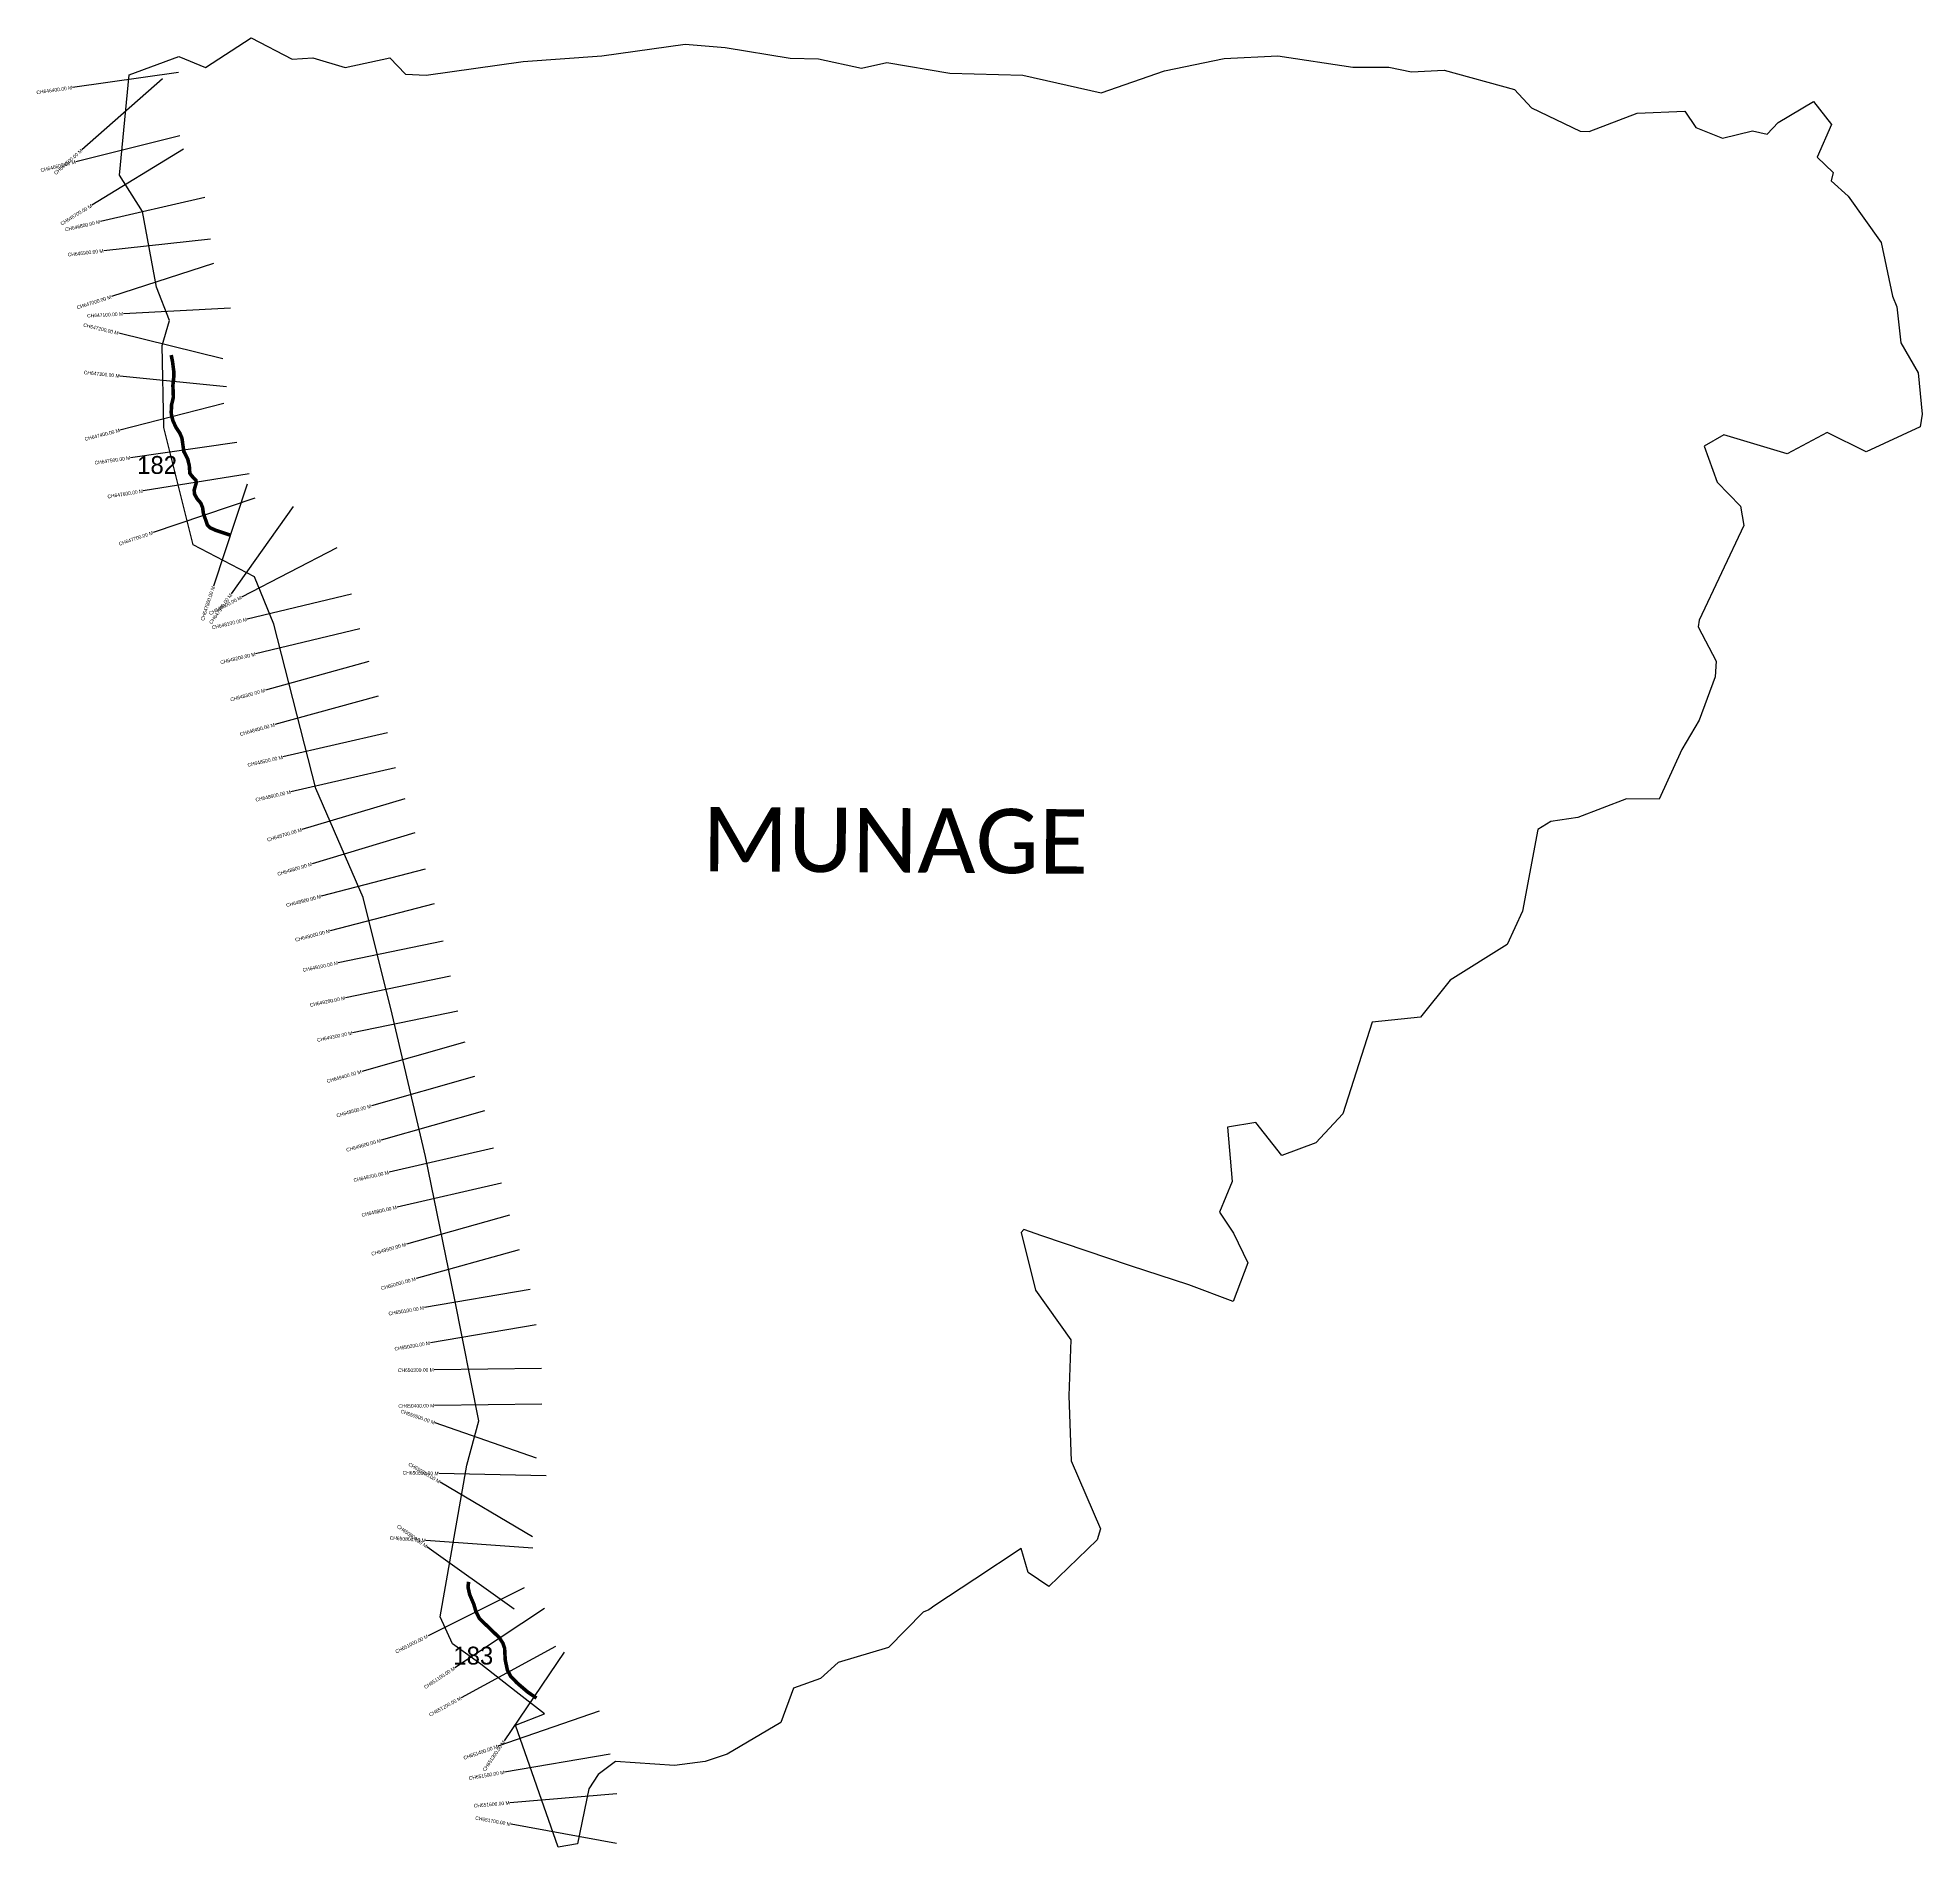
# Model space of a CAD drawing. Header units: metres. Extents: x 330422 to 335694, y 1793047 to 1798110.
import ezdxf
from ezdxf.enums import TextEntityAlignment as Align

# ---------------------------------------------------------------- set-up
doc = ezdxf.new("R2010")
doc.units = ezdxf.units.M
for name, color, linetype in [('CS', 134, 'Continuous'), ('CSMark', 6, 'Continuous'), ('UNPROTECTED', 10, 'Continuous'), ('VILLAGE NAME', 250, 'Continuous')]:
    doc.layers.add(name, color=color, linetype=linetype)

msp = doc.modelspace()

# ---------------------------------------------------------------- linework, layer by layer
at = {"color": 6}
msp.add_lwpolyline([(330677.2, 1798005.8), (330816.3, 1798057.4), (330890.9, 1798026.7), (331019.3, 1798110.2), (331133.9, 1798050.4), (331191.9, 1798053.9), (331282.3, 1798026.8), (331407.1, 1798053.9), (331450.6, 1798008.2), (331508.4, 1798005.6), (331780.1, 1798043.7), (332000.4, 1798059.1), (332233.4, 1798091.9), (332345.3, 1798082.5), (332526.6, 1798053.2), (332606.4, 1798050.7), (332726.1, 1798025.2), (332796.9, 1798040.7), (332973.6, 1798010.5), (333177.8, 1798005.3), (333397.3, 1797956), (333574.2, 1798017.8), (333741.2, 1798052.4), (333891.4, 1798059.5), (334101.2, 1798027.9), (334202, 1798028), (334265, 1798015.1), (334356.4, 1798019.6), (334553.1, 1797965.4), (334600.7, 1797914.1), (334737, 1797848.5), (334762, 1797847.9), (334896.7, 1797898.9), (335030, 1797904.6), (335060, 1797858.7), (335135.5, 1797828.8), (335219, 1797849.6), (335259.7, 1797840.2), (335291.2, 1797873.1), (335389.3, 1797931.6), (335439.7, 1797867.5), (335399.8, 1797775.6), (335445.1, 1797733.1), (335439.3, 1797710.1), (335486.7, 1797666.3), (335579.1, 1797537.3), (335610.5, 1797387), (335622.8, 1797356.9), (335634, 1797256.8), (335682.5, 1797172.1), (335694, 1797056.8), (335688.2, 1797021.7), (335536.6, 1796951.3), (335427.4, 1797005.6), (335316, 1796945.7), (335139.1, 1796998.7), (335083.8, 1796966.9), (335120.2, 1796866.8), (335185.6, 1796799.1), (335194.6, 1796745.1), (335069.6, 1796480.5), (335067, 1796461.7), (335117, 1796365.6), (335114.1, 1796322.2), (335069.9, 1796200.5), (335021, 1796118.5), (334958.1, 1795979.6), (334866.9, 1795980.6), (334730.7, 1795927.8), (334654.4, 1795917), (334618, 1795895), (334575.9, 1795666.5), (334532.4, 1795572.7), (334372.9, 1795472.6), (334290.2, 1795369.2), (334155, 1795355.1), (334072.5, 1795099.5), (333997.3, 1795017.5), (333902.6, 1794982.1), (333829.2, 1795074.7), (333750.2, 1795061.5), (333762.9, 1794910.1), (333727.6, 1794823.9), (333767.2, 1794765.3), (333806.7, 1794682.2), (333766.4, 1794573.5), (333642, 1794620.7), (333479, 1794673.6), (333231, 1794758.1), (333180.7, 1794775.3), (333172.7, 1794766.7), (333212.8, 1794605.6), (333312.3, 1794466.5), (333306.6, 1794309.8), (333312.6, 1794128.3), (333395.4, 1793937.7), (333385.5, 1793906.8), (333250.5, 1793776.9), (333193.1, 1793815.9), (333173, 1793882.7), (333043.8, 1793797.1), (332932, 1793723), (332914.7, 1793711.6), (332898.8, 1793704.6), (332802.3, 1793606.1), (332660.8, 1793563.6), (332611.9, 1793519), (332536.2, 1793492.3), (332500.4, 1793395.8), (332350.5, 1793307.1), (332288.7, 1793287.1), (332202.9, 1793276.1), (332037.9, 1793286.8), (331989.9, 1793250.7), (331963.5, 1793210.8), (331931.8, 1793056.1), (331877.4, 1793046.7), (331758.4, 1793388.1), (331839.1, 1793420.2), (331760, 1793482), (331661.6, 1793559.1), (331581.8, 1793616.4), (331547.5, 1793691.9), (331622.6, 1794116), (331656, 1794240.5), (331587.6, 1794583.4), (331506.7, 1794979.3), (331413.1, 1795377.9), (331332.3, 1795704.2), (331199.9, 1796009.1), (331082.3, 1796469), (331028.2, 1796601.4), (330856.6, 1796691.6), (330774.3, 1797019.4), (330769.7, 1797249.3), (330790.6, 1797318.4), (330754.1, 1797412.2), (330714.5, 1797623.4), (330650.4, 1797725.2), (330677.2, 1798005.8)], dxfattribs=at)
at = {"layer": 'CS'}
for p, q in [((330815.9, 1798012.8), (330518.8, 1797971)), ((330770.6, 1797995), (330545.6, 1797796.6)), ((330819.5, 1797836), (330528.5, 1797763.2)), ((330829.6, 1797797.8), (330573.4, 1797641.6)), ((330889.5, 1797663.4), (330597.2, 1797595.7)), ((330905, 1797546.8), (330606.8, 1797514)), ((330913.7, 1797478), (330628.2, 1797385.8)), ((330961.1, 1797353.3), (330661.5, 1797337.5)), ((330939.9, 1797211.8), (330648.4, 1797283)), ((330950.4, 1797133.1), (330651.9, 1797163.5)), ((330942.6, 1797086.4), (330652, 1797012)), ((330978.6, 1796977.4), (330681.6, 1796934.9)), ((331013.4, 1796889.7), (330717.2, 1796841.9)), ((331007.7, 1796860.6), (330913.7, 1796575.7)), ((331029.3, 1796821.9), (330745.1, 1796725.8)), ((331136.8, 1796798.6), (330963.2, 1796553.9)), ((331258.8, 1796682.4), (330992.1, 1796544.9)), ((331299.5, 1796553.5), (331008, 1796483)), ((331323.1, 1796456.3), (331031.5, 1796385.8)), ((331347.9, 1796364.5), (331058.8, 1796284.6)), ((331374.6, 1796268.1), (331085.4, 1796188.2)), ((331400.3, 1796164.7), (331107.9, 1796097.6)), ((331422.6, 1796067.2), (331130.2, 1796000.1)), ((331448.4, 1795980.9), (331161.1, 1795894.6)), ((331477.2, 1795885.2), (331189.9, 1795798.8)), ((331505.6, 1795783.5), (331215.2, 1795707.9)), ((331530.7, 1795686.7), (331240.4, 1795611.1)), ((331556.5, 1795582.1), (331262.6, 1795521.6)), ((331576.6, 1795484.1), (331282.8, 1795423.7)), ((331596.8, 1795386.2), (331302.9, 1795325.7)), ((331616.9, 1795299.6), (331328.3, 1795217.7)), ((331644.2, 1795203.4), (331355.6, 1795121.5)), ((331671.5, 1795107.2), (331382.9, 1795025.3)), ((331697, 1795002.6), (331404.6, 1794935.5)), ((331719.4, 1794905.2), (331427, 1794838.1)), ((331742, 1794815.1), (331453.1, 1794734.2)), ((331768.9, 1794718.8), (331480.1, 1794637.9)), ((331799.1, 1794607.3), (331503.4, 1794556.8)), ((331815.9, 1794508.7), (331520.2, 1794458.2)), ((331830.9, 1794386.3), (331530.9, 1794382.7)), ((331832.1, 1794286.3), (331532.1, 1794282.7)), ((331817, 1794135.9), (331533.5, 1794234.2)), ((331844.1, 1794085.7), (331544.2, 1794092.7)), ((331805.7, 1793915.6), (331547.5, 1794068.4)), ((331807.2, 1793883.8), (331508, 1793905.4)), ((331754.7, 1793713.1), (331510.7, 1793887.6)), ((331782.3, 1793773), (331514, 1793638.8)), ((331839.2, 1793714.5), (331588.7, 1793549.3)), ((331870.5, 1793608.5), (331606.9, 1793465.3)), ((331894.7, 1793593), (331726.4, 1793344.7)), ((331992.6, 1793428.1), (331709.2, 1793329.6)), ((332023.7, 1793307.7), (331728, 1793257.1)), ((332041.9, 1793196.1), (331742.9, 1793171.4)), ((332041.3, 1793057.7), (331746.1, 1793111.1))]:
    msp.add_line(p, q, dxfattribs=at)
at = {"layer": 'UNPROTECTED', "const_width": 10, "flags": 128}
for points in [[(330795.3, 1797222.2), (330798.9, 1797204.3), (330802.6, 1797175.2), (330802.4, 1797160.2), (330800, 1797137.2), (330800.8, 1797116.3), (330801.3, 1797104.1), (330798.6, 1797092.6), (330796.3, 1797082.9), (330795.8, 1797071.3), (330795.2, 1797061), (330796.5, 1797052.2), (330799.9, 1797038.9), (330808.3, 1797020.4), (330819.7, 1797003.2), (330825.3, 1796989.5), (330828, 1796970.5), (330830.6, 1796952.2), (330835.3, 1796943.2), (330841.4, 1796931.5), (330845.9, 1796913.1), (330847.4, 1796891.5), (330852.1, 1796884.8), (330864.4, 1796871.5), (330865.4, 1796865.1), (330862.3, 1796854.1), (330859.6, 1796844.5), (330860.5, 1796833), (330867.9, 1796819.7), (330878.1, 1796807.9), (330883.1, 1796795.4), (330885.2, 1796779.8), (330890.2, 1796765), (330896.5, 1796746.4), (330904.1, 1796739), (330920.1, 1796731.6), (330944, 1796723.7), (330961, 1796718.1)], [(331627.3, 1793789.6), (331625.5, 1793775.3), (331630.2, 1793754), (331641.7, 1793727.2), (331647.4, 1793707.3), (331657.7, 1793686.8), (331686.7, 1793658.8), (331712.7, 1793633.8), (331723.1, 1793618), (331728, 1793603.9), (331729.7, 1793571.1), (331735.8, 1793542.3), (331745, 1793525.3), (331762.5, 1793507), (331793, 1793480.8), (331817.2, 1793464.4)]]:
    msp.add_lwpolyline(points, dxfattribs=at)

# ---------------------------------------------------------------- texts
at = {"char_height": 50, "attachment_point": 1}
for s, insert in [('\\pxt1;182', (330700, 1796939.6)), ('\\pxt1;183', (331584.5, 1793608.1))]:
    msp.add_mtext_dynamic_manual_height_columns(s, width=70.183, gutter_width=1, heights=[0], dxfattribs=dict(at, insert=insert))
at = {"layer": 'CSMark'}
for s, rotation, p in [('CH646400.00 M', 8.0073, (330517.9, 1797970.8)), ('CH646500.00 M', 41.4063, (330544.8, 1797795.9)), ('CH646600.00 M', 14.0446, (330527.5, 1797763)), ('CH646700.00 M', 31.3739, (330572.6, 1797641.1)), ('CH646800.00 M', 13.0524, (330596.3, 1797595.5)), ('CH646900.00 M', 6.2718, (330605.8, 1797513.9)), ('CH647000.00 M', 17.9025, (330627.2, 1797385.5)), ('CH647100.00 M', 3.0127, (330660.5, 1797337.4)), ('CH647200.00 M', 346.2701, (330647.5, 1797283.2)), ('CH647300.00 M', 354.1915, (330650.9, 1797163.6)), ('CH647400.00 M', 14.3621, (330651, 1797011.7)), ('CH647500.00 M', 8.1365, (330680.6, 1796934.8)), ('CH647600.00 M', 9.1687, (330716.3, 1796841.8)), ('CH647700.00 M', 18.6877, (330744.2, 1796725.5)), ('CH647800.00 M', 71.7253, (330913.4, 1796574.8)), ('CH647900.00 M', 54.6444, (330962.6, 1796553.1)), ('CH648000.00 M', 27.2688, (330991.2, 1796544.5)), ('CH648100.00 M', 13.5992, (331007, 1796482.8)), ('CH648200.00 M', 13.5992, (331030.5, 1796385.6)), ('CH648300.00 M', 15.453, (331057.8, 1796284.3)), ('CH648400.00 M', 15.453, (331084.4, 1796187.9)), ('CH648500.00 M', 12.9249, (331106.9, 1796097.3)), ('CH648600.00 M', 12.9249, (331129.3, 1795999.9)), ('CH648700.00 M', 16.7327, (331160.2, 1795894.3)), ('CH648800.00 M', 16.7327, (331189, 1795798.5)), ('CH648900.00 M', 14.5903, (331214.3, 1795707.6)), ('CH649000.00 M', 14.5903, (331239.5, 1795610.9)), ('CH649100.00 M', 11.6212, (331261.6, 1795521.4)), ('CH649200.00 M', 11.6212, (331281.8, 1795423.5)), ('CH649300.00 M', 11.6212, (331301.9, 1795325.5)), ('CH649400.00 M', 15.8523, (331327.3, 1795217.4)), ('CH649500.00 M', 15.8523, (331354.6, 1795121.2)), ('CH649600.00 M', 15.8523, (331381.9, 1795025)), ('CH649700.00 M', 12.9233, (331403.6, 1794935.3)), ('CH649800.00 M', 12.9233, (331426, 1794837.9)), ('CH649900.00 M', 15.6571, (331452.1, 1794733.9)), ('CH650000.00 M', 15.6571, (331479.1, 1794637.6)), ('CH650100.00 M', 9.6886, (331502.4, 1794556.6)), ('CH650200.00 M', 9.6886, (331519.2, 1794458)), ('CH650300.00 M', 0.6867, (331529.9, 1794382.7)), ('CH650400.00 M', 0.6867, (331531.1, 1794282.7)), ('CH650500.00 M', 340.8747, (331532.6, 1794234.5)), ('CH650700.00 M', 329.3654, (331546.7, 1794068.9)), ('CH650600.00 M', 358.6673, (331543.2, 1794092.7)), ('CH650900.00 M', 324.4435, (331509.9, 1793888.1)), ('CH650800.00 M', 355.8622, (331507, 1793905.5)), ('CH651000.00 M', 26.5774, (331513.1, 1793638.3)), ('CH651100.00 M', 33.4111, (331587.9, 1793548.8)), ('CH651200.00 M', 28.5247, (331606, 1793464.8)), ('CH651400.00 M', 19.1598, (331708.3, 1793329.3)), ('CH651300.00 M', 55.8683, (331725.9, 1793343.9)), ('CH651500.00 M', 9.7122, (331727.1, 1793256.9)), ('CH651600.00 M', 4.7225, (331741.9, 1793171.3)), ('CH651700.00 M', 349.7418, (331745.1, 1793111.3))]:
    msp.add_text(s, height=10, rotation=rotation, dxfattribs=at).set_placement(p, align=Align.MIDDLE_RIGHT)
at = {"layer": 'VILLAGE NAME', "insert": (332281.6, 1795958.2), "char_height": 180.345, "attachment_point": 1, "rotation": 359.6139}
msp.add_mtext_dynamic_manual_height_columns('{\\fCalibri|b0|i0|c0|p34;MUNAGE}', width=1779.605, gutter_width=901.7, heights=[0], dxfattribs=at)

doc.saveas('drawing.dxf')
